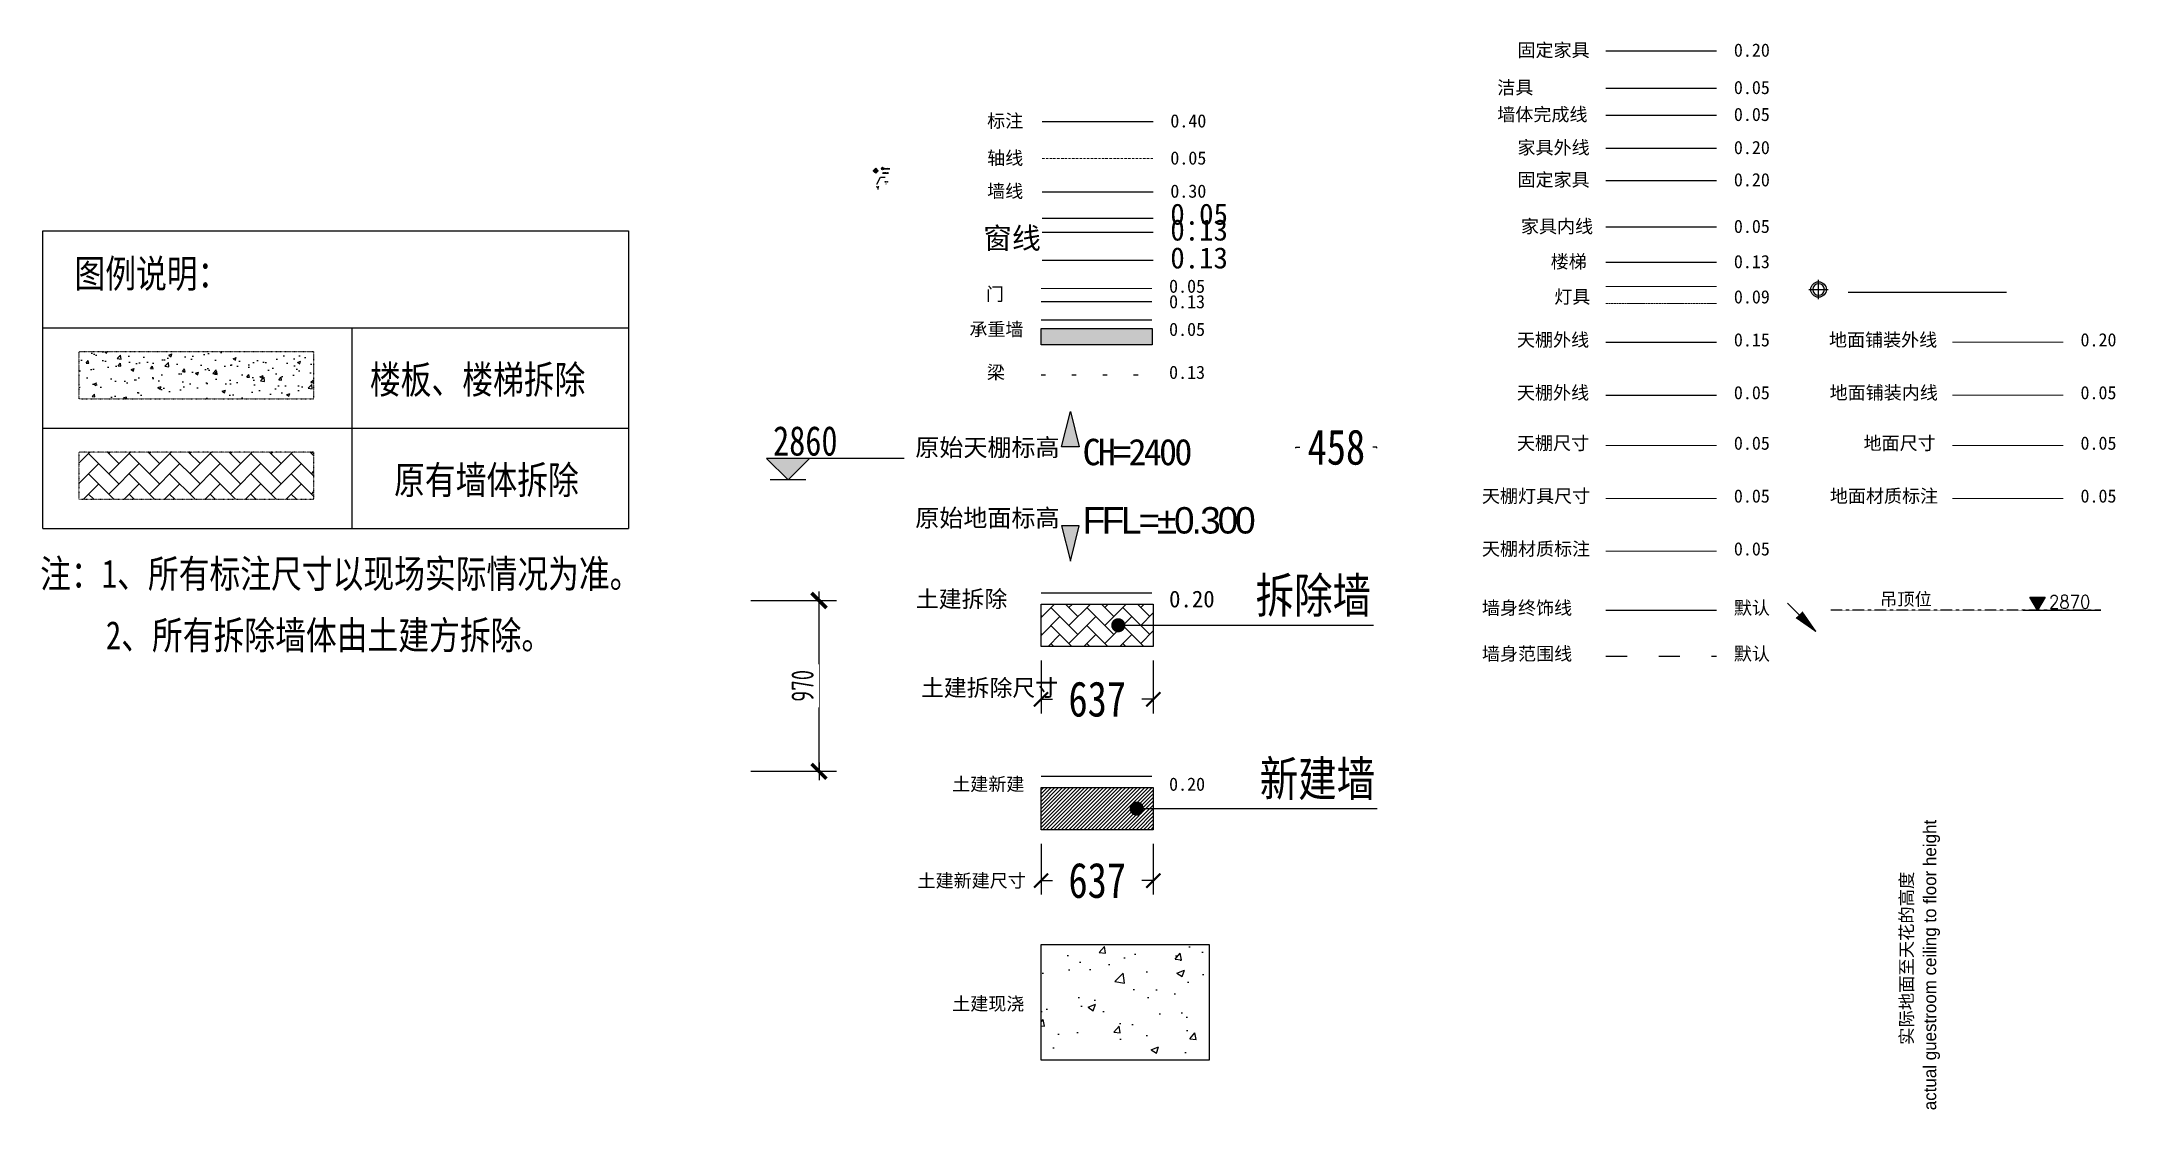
# Model space of a CAD drawing. Header units: inches. Extents: x -50945 to 250244, y -404780 to 18493.
# Drawn here: x 23 to 11786, y -61968 to -55905 of the extents above; entities that cross this region are included whole.
import ezdxf
from ezdxf.enums import TextEntityAlignment as Align

# ---------------------------------------------------------------- set-up
doc = ezdxf.new("R2010")
doc.units = ezdxf.units.IN
doc.header["$MEASUREMENT"] = 0
for name, pattern in [('ACAD_ISO02W100', [15, 12, -3]), ('ACAD_ISO03W100', [30, 12, -18]), ('ACAD_ISO07W100', [3.5, 0.5, -3]), ('ACAD_ISO12W100', [21, 12, -3, 0, -3, 0, -3]), ('M-CENTER', [1.8, 1.2, -0.2, 0.2, -0.2])]:
    doc.linetypes.add(name, pattern=pattern)
for name, color, linetype in [('041拆除墙', 6, 'ACAD_ISO03W100'), ('311外尺寸标注', 92, 'Continuous'), ('IBS-003-建筑窗框', 3, 'Continuous'), ('IBS-050-建筑文字标注', 50, 'Continuous'), ('IBS-050-建筑标注', 50, 'Continuous'), ('IBS-182-原建筑墙体拆除', 200, 'Continuous'), ('IBS-182-原建筑非承重墙', 150, 'Continuous'), ('IBS-195-新建轻质砖墙', 195, 'Continuous'), ('IBS-200-原建筑承重墙柱', 200, 'Continuous'), ('IBS-22-原建筑梁体', 22, 'Continuous'), ('IBS-250-轻质砖隔墙填充', 250, 'Continuous'), ('IBS-252-建筑承重墙填充', 252, 'Continuous'), ('IBS-3-建筑楼梯', 3, 'Continuous'), ('IBS-63-原建筑窗', 63, 'Continuous'), ('IDS-002-门', 60, 'Continuous'), ('IDS-040-固定高家具', 40, 'Continuous'), ('IDS-32-完成墙面', 32, 'Continuous'), ('IDS-FIXT', 31, 'Continuous'), ('IFF-31-卫浴洁具', 31, 'Continuous'), ('IFF-51-活动家具', 51, 'Continuous'), ('IFF-Refe', 50, 'Continuous'), ('IRC-2-天花灯具', 2, 'Continuous'), ('IRC-30-天花轮廓线', 30, 'Continuous'), ('外标注', 50, 'Continuous'), ('房间编号', 50, 'Continuous'), ('材质文字标注', 50, 'Continuous'), ('索引', 168, 'Continuous')]:
    doc.layers.add(name, color=color, linetype=linetype)
for name, color, linetype, lineweight in [('土建拆除', 160, 'Continuous', 20), ('土建拆除尺寸', 160, 'Continuous', 0), ('土建新建', 12, 'Continuous', 20), ('土建新建尺寸', 14, 'Continuous', 0), ('地面尺寸', 44, 'Continuous', 5), ('地面材质标志', 2, 'Continuous', 5), ('地面铺装内线', 251, 'Continuous', 5), ('地面铺装外线', 136, 'Continuous', 20), ('天棚尺寸', 44, 'Continuous', 5), ('天棚材质标注', 2, 'Continuous', 5), ('天棚灯具尺寸', 44, 'Continuous', 5), ('家具内线', 251, 'Continuous', 5), ('灯具', 24, 'Continuous', 13), ('轴线', 1, 'ACAD_ISO12W100', 5), ('门', 65, 'Continuous', 13)]:
    doc.layers.add(name, color=color, linetype=linetype, lineweight=lineweight)
doc.styles.add('-宋体', font='SimSun.ttf', dxfattribs={"width": 0.8})
doc.styles.add('ARI', font='SimSun.ttf', dxfattribs={"width": 0.8, "height": 200})
doc.styles.add('HBA-DIMT', font='ARCHS.SHX', dxfattribs={"width": 0.8})
doc.styles.add('HZ', font='sim.shx', dxfattribs={"width": 0.8, "bigfont": 'hztxt.shx'})
doc.styles.add('LUCIDIA', font='LSANSI.TTF')
doc.styles.add('MGC-ST', font='SimSun.ttf', dxfattribs={"width": 0.8})
doc.styles.add('ROMANS', font='romans')
doc.styles.add('ST', font='NSimSun.ttf')
doc.styles.get("Standard").update_dxf_attribs({"font": 'arial.ttf'})
doc.styles.add('宋体', font='SimSun.ttf', dxfattribs={"width": 0.8})
doc.styles.add('黑体', font='simhei.ttf')
doc.linetypes.add('LED灯', pattern='A,12.7,-5.08,["LED",Standard,S=2.54,R=0,X=-2.54,Y=-1.27],-6.35', length=24.13)
doc.dimstyles.new('HBA_40', dxfattribs={"dimscale": 50, "dimtxt": 2.5, "dimasz": 0.1, "dimexe": 2, "dimexo": 2.5, "dimgap": 0.6, "dimtad": 1, "dimdec": 0, "dimrnd": 5, "dimzin": 0, "dimtxsty": 'HBA-DIMT', "dimblk": 'HBA_DIMENSION_TICK', "dimblk1": 'HBA_DIMENSION_TICK', "dimblk2": 'HBA_DIMENSION_TICK', "dimcen": 0.125, "dimclrd": 44, "dimclre": 44, "dimclrt": 2, "dimadec": 0, "dimazin": 0, "dimtfac": 1, "dimtdec": 0, "dimtix": 1, "dimtmove": 1, "dimatfit": 3, "dimldrblk": 'HBA_Leader_Dot', "dimfxl": 0, "dimtvp": 1, "dimtfill": 1, "dimtolj": 1, "dimtzin": 0, "dimarcsym": 0})
doc.dimstyles.new('土建拆除标注1-80', dxfattribs={"dimscale": 80, "dimtxt": 200, "dimasz": 1, "dimexe": 1, "dimexo": 1, "dimgap": 0.6, "dimtad": 0, "dimdec": 0, "dimtxsty": 'ARI', "dimblk": 'ARCHTICK', "dimcen": 2.5, "dimclrd": 156, "dimclre": 156, "dimclrt": 150, "dimadec": 0, "dimazin": 0, "dimtfac": 1, "dimtdec": 0, "dimtmove": 0, "dimatfit": 3, "dimldrblk": 'DOT', "dimfxl": 200, "dimfxlon": 1, "dimarcsym": 0})
doc.dimstyles.new('土建新建标注1-80', dxfattribs={"dimscale": 80, "dimtxt": 200, "dimasz": 1, "dimexe": 1, "dimexo": 1, "dimgap": 0.6, "dimtad": 0, "dimdec": 0, "dimtxsty": 'ARI', "dimblk": 'ARCHTICK', "dimcen": 2.5, "dimclrd": 256, "dimclre": 256, "dimclrt": 12, "dimadec": 0, "dimazin": 0, "dimtfac": 1, "dimtdec": 0, "dimtmove": 0, "dimatfit": 3, "dimldrblk": 'DOT', "dimfxl": 200, "dimfxlon": 1, "dimarcsym": 0})
doc.dimstyles.new('材质标注1-1', dxfattribs={"dimtxt": 2.5, "dimasz": 2, "dimexe": 1, "dimexo": 1, "dimgap": 0.6, "dimtad": 0, "dimdec": 0, "dimtxsty": 'ARI', "dimblk": 'ARCHTICK', "dimcen": 2.5, "dimclrd": 2, "dimclre": 2, "dimclrt": 2, "dimadec": 0, "dimazin": 0, "dimtfac": 1, "dimtdec": 0, "dimtmove": 0, "dimatfit": 3, "dimldrblk": 'OPEN90', "dimfxl": 200, "dimfxlon": 1, "dimarcsym": 0})

msp = doc.modelspace()

# ---------------------------------------------------------------- texts
at = {"style": '-宋体', "width": 0.8}
for s, p in [('1L-01', (4809.3, -56719.6)), ('B1-01', (4809.3, -56714.38))]:
    msp.add_text(s, height=3, dxfattribs=at).set_placement(p)
at = {"style": 'ST'}
msp.add_text('吊顶位', height=72, dxfattribs=at).set_placement((10449.49, -59106.77, -1.84))
for s, style, p in [('actual guestroom ceiling to floor height', 'LUCIDIA', (10768.86, -61971.76, -1.96)), ('实际地面至天花的高度', '宋体', (10636.41, -61599.9, -1.96))]:
    msp.add_text(s, height=72, rotation=90, dxfattribs=dict(style=style)).set_placement(p)
at = {"color": 1}
msp.add_attdef('90%%D', (4763.61, -56731.44), '', height=4, dxfattribs=at)
at = {"layer": '311外尺寸标注', "style": '-宋体', "width": 0.8}
for s, p in [('楼板、楼梯拆除', (1885.83, -57904.94)), ('原有墙体拆除', (2023.3, -58474.53)), ('注：1、所有标注尺寸以现场实际情况为准。', (16.16, -59006.48)), ('2、所有拆除墙体由土建方拆除。', (388.49, -59355.59))]:
    msp.add_text(s, height=160, dxfattribs=at).set_placement(p)
at = {"layer": 'IBS-003-建筑窗框', "color": 136, "ltscale": 10, "style": '宋体'}
msp.add_text('0.13', height=120, dxfattribs=at).set_placement((6425.47, -57035.46))
at = {"layer": 'IBS-003-建筑窗框', "color": 251, "ltscale": 10, "style": '宋体'}
msp.add_text('0.13', height=120, dxfattribs=at).set_placement((6425.47, -57193.8))
at = {"layer": 'IBS-050-建筑文字标注', "style": '-宋体', "width": 0.8}
msp.add_text('2860 ', height=168, dxfattribs=at).set_placement((4172.49, -58256.11))
at = {"layer": 'IBS-050-建筑文字标注', "color": 160, "linetype": 'ByBlock', "style": '宋体'}
for s, p in [('原始天棚标高', (4978.88, -58259.69)), ('原始地面标高', (4978.88, -58659.69))]:
    msp.add_text(s, height=100, dxfattribs=at).set_placement(p)
at = {"layer": 'IBS-050-建筑文字标注', "color": 160, "linetype": 'ByBlock', "char_height": 150, "width": 235.4343}
for s, insert, attachment_point in [('{\\fSimSun|b0|i0|c0|p2;\\T0.8;CH=2400}', (5928, -58160.7), 1), ('{\\T0.8;FFL=±0.300}', (5928, -58700.53), 7)]:
    msp.add_mtext(s, dxfattribs=dict(at, insert=insert, attachment_point=attachment_point))
at = {"layer": 'IBS-050-建筑标注', "style": '-宋体', "width": 0.8}
msp.add_text('图例说明：', height=160, dxfattribs=at).set_placement((210.7, -57303.24))
at = {"layer": 'IBS-182-原建筑墙体拆除', "style": '宋体'}
for s, p in [('土建拆除', (4982.38, -59117.4)), ('0.20', (6418.38, -59117.4))]:
    msp.add_text(s, height=95, dxfattribs=at).set_placement(p)
at = {"layer": 'IBS-182-原建筑墙体拆除', "insert": (6909.41, -59170.93), "char_height": 200, "attachment_point": 7, "style": 'ARI'}
msp.add_mtext('拆除墙', dxfattribs=at)
at = {"layer": 'IBS-182-原建筑非承重墙', "style": '宋体'}
for s, p in [('墙线', (5386.57, -56792.34)), ('0.30', (6425.47, -56792.34))]:
    msp.add_text(s, height=75, dxfattribs=at).set_placement(p)
at = {"layer": 'IBS-195-新建轻质砖墙', "style": '宋体'}
for s, p in [('土建新建', (5188.43, -60158.3)), ('0.20', (6418.38, -60158.3))]:
    msp.add_text(s, height=75, dxfattribs=at).set_placement(p)
at = {"layer": 'IBS-195-新建轻质砖墙', "insert": (6932.45, -60211.83), "char_height": 200, "attachment_point": 7, "style": 'ARI'}
msp.add_mtext('新建墙', dxfattribs=at)
at = {"layer": 'IBS-200-原建筑承重墙柱', "ltscale": 0.02, "style": '宋体'}
for s, p in [('承重墙', (5285.72, -57576.81)), ('0.05', (6418.38, -57576.81))]:
    msp.add_text(s, height=75, dxfattribs=at).set_placement(p)
at = {"layer": 'IBS-22-原建筑梁体', "linetype": 'ACAD_ISO07W100', "ltscale": 50, "style": '宋体'}
for s, p in [('梁', (5384.77, -57820.71)), ('0.13', (6418.38, -57820.71))]:
    msp.add_text(s, height=75, dxfattribs=at).set_placement(p)
at = {"layer": 'IBS-3-建筑楼梯', "style": '宋体'}
for s, p in [('楼梯', (8582.47, -57192.34)), ('0.13', (9621.38, -57192.34))]:
    msp.add_text(s, height=75, dxfattribs=at).set_placement(p)
at = {"layer": 'IBS-63-原建筑窗', "style": '宋体'}
for s, p in [('0.05', (6425.47, -56945.47)), ('窗线', (5363.76, -57081.75))]:
    msp.add_text(s, height=120, dxfattribs=at).set_placement(p)
at = {"layer": 'IDS-002-门', "style": '宋体'}
for s, p in [('门', (5379.47, -57376.81)), ('0.13', (6418.38, -57419.93))]:
    msp.add_text(s, height=75, dxfattribs=at).set_placement(p)
at = {"layer": 'IDS-040-固定高家具', "style": '宋体'}
for s, p in [('固定家具', (8394.18, -55992.07)), ('0.20', (9621.38, -55992.07)), ('固定家具', (8394.18, -56727.79)), ('0.20', (9621.38, -56727.79))]:
    msp.add_text(s, height=75, dxfattribs=at).set_placement(p)
at = {"layer": 'IDS-32-完成墙面', "style": '宋体'}
for s, p in [('墙体完成线', (8279.69, -56356.95)), ('0.05', (9621.38, -56356.95))]:
    msp.add_text(s, height=75, dxfattribs=at).set_placement(p)
at = {"layer": 'IDS-FIXT', "style": '宋体'}
for s, p in [('墙身终饰线', (8192.64, -59157.88)), ('默认', (9621.38, -59157.88))]:
    msp.add_text(s, height=75, dxfattribs=at).set_placement(p)
at = {"layer": 'IDS-FIXT', "color": 251, "linetype": 'ACAD_ISO03W100', "ltscale": 10, "style": '宋体'}
for s, p in [('墙身范围线', (8192.64, -59418.05)), ('默认', (9621.38, -59418.05))]:
    msp.add_text(s, height=75, dxfattribs=at).set_placement(p)
at = {"layer": 'IFF-31-卫浴洁具', "ltscale": 0.02, "style": '宋体'}
for s, p in [('洁具', (8279.69, -56204.18)), ('0.05', (9621.38, -56204.18))]:
    msp.add_text(s, height=75, dxfattribs=at).set_placement(p)
at = {"layer": 'IFF-51-活动家具', "style": '宋体'}
for s, p in [('家具外线', (8394.18, -56544.91)), ('0.20', (9621.38, -56544.91))]:
    msp.add_text(s, height=75, dxfattribs=at).set_placement(p)
at = {"layer": 'IFF-Refe', "color": 136, "style": '宋体'}
msp.add_text('土建现浇', height=75, dxfattribs=at).set_placement((5188.43, -61404.29))
at = {"layer": 'IRC-30-天花轮廓线', "style": '宋体'}
for s, p in [('天棚外线', (8391.26, -57636.24)), ('0.15', (9621.38, -57636.24))]:
    msp.add_text(s, height=75, dxfattribs=at).set_placement(p)
at = {"layer": 'IRC-30-天花轮廓线', "color": 136, "style": '宋体'}
for s, p in [('天棚外线', (8391.26, -57936.24)), ('0.05', (9621.38, -57936.24))]:
    msp.add_text(s, height=75, dxfattribs=at).set_placement(p)
at = {"layer": '土建拆除', "style": '宋体'}
msp.add_text('土建拆除尺寸', height=95, dxfattribs=at).set_placement((5011.33, -59621.3))
at = {"layer": '土建新建', "style": '宋体'}
msp.add_text('土建新建尺寸', height=75, dxfattribs=at).set_placement((4991.83, -60706.03))
at = {"layer": '地面尺寸', "style": '宋体'}
for s, p in [('地面尺寸', (10357.04, -58222.76)), ('0.05', (11587.15, -58222.76))]:
    msp.add_text(s, height=75, dxfattribs=at).set_placement(p)
at = {"layer": '地面材质标志', "style": '宋体'}
for s, p in [('地面材质标注', (10165.84, -58522.76)), ('0.05', (11587.15, -58522.76))]:
    msp.add_text(s, height=75, dxfattribs=at).set_placement(p)
at = {"layer": '地面铺装内线', "style": '宋体'}
for s, p in [('地面铺装内线', (10164.39, -57936.24)), ('0.05', (11587.15, -57936.24))]:
    msp.add_text(s, height=75, dxfattribs=at).set_placement(p)
at = {"layer": '地面铺装外线', "style": '宋体'}
for s, p in [('地面铺装外线', (10160.75, -57636.24)), ('0.20', (11587.15, -57636.24))]:
    msp.add_text(s, height=75, dxfattribs=at).set_placement(p)
at = {"layer": '外标注', "style": '宋体'}
for s, p in [('标注', (5386.57, -56393.78)), ('0.40', (6425.47, -56393.78))]:
    msp.add_text(s, height=75, dxfattribs=at).set_placement(p)
at = {"layer": '天棚尺寸', "style": '宋体'}
for s, p in [('天棚尺寸', (8391.26, -58222.76)), ('0.05', (9621.38, -58222.76))]:
    msp.add_text(s, height=75, dxfattribs=at).set_placement(p)
at = {"layer": '天棚材质标注', "style": '宋体'}
for s, p in [('天棚材质标注', (8192.64, -58822.76)), ('0.05', (9621.38, -58822.76))]:
    msp.add_text(s, height=75, dxfattribs=at).set_placement(p)
at = {"layer": '天棚灯具尺寸', "style": '宋体'}
for s, p in [('天棚灯具尺寸', (8192.64, -58522.76)), ('0.05', (9621.38, -58522.76))]:
    msp.add_text(s, height=75, dxfattribs=at).set_placement(p)
at = {"layer": '家具内线', "style": '宋体'}
for s, p in [('家具内线', (8413.8, -56992.34)), ('0.05', (9621.38, -56992.34))]:
    msp.add_text(s, height=75, dxfattribs=at).set_placement(p)
at = {"layer": '房间编号', "char_height": 3, "width": 42.5545, "attachment_point": 1, "style": 'ARI'}
for s, insert in [('1', (4809.21, -56700.41)), ('10', (4817.8, -56700.5))]:
    msp.add_mtext(s, dxfattribs=dict(at, insert=insert))
at = {"layer": '灯具', "style": '宋体'}
for s, p in [('灯具', (8602.92, -57392.34)), ('0.09', (9621.38, -57392.34))]:
    msp.add_text(s, height=75, dxfattribs=at).set_placement(p)
at = {"layer": '索引', "color": 2, "style": '宋体', "width": 0.8}
for tag, p, s in [('1F-04', (4745.62, -56641.95), '1F-DT1.1'), ('1F-03', (4750.75, -56649.17), ''), ('1F-01', (4751.5, -56634.88), '1F-DT1.1'), ('1F-02', (4758.57, -56641.95), '1F-DT1.1'), ('1F-01', (4790.76, -56630.67), '1F-DT1.1')]:
    msp.add_attdef(tag, p, s, height=2, dxfattribs=at)
at = {"layer": '索引', "color": 2, "style": 'MGC-ST'}
for tag, p, s in [('D', (4747.22, -56638.64), 'A'), ('A', (4753.62, -56631.57), 'A'), ('C', (4753.77, -56645.68), ''), ('B', (4760.69, -56638.64), 'A'), ('A', (4792.46, -56626.81), 'A')]:
    msp.add_attdef(tag, p, s, height=2.57, dxfattribs=at)
at = {"layer": '索引', "color": 2, "style": '黑体'}
for tag, height, p in [('首层平面布置图', 3.5, (4810.18, -56649.13)), ('客厅立面图A', 3.5, (4815.45, -56624.17)), ('SCALE:1:100', 2, (4812.28, -56629.88)), ('SCALE:1:100', 2, (4818.6, -56654.91))]:
    msp.add_attdef(tag, text='--', height=height, dxfattribs=at).set_placement(p, align=Align.MIDDLE)
at = {"layer": '轴线', "style": '宋体'}
for s, p in [('轴线', (5386.57, -56604.38)), ('0.05', (6425.47, -56604.38))]:
    msp.add_text(s, height=75, dxfattribs=at).set_placement(p)
at = {"layer": '门', "style": '宋体'}
msp.add_text('0.05', height=75, dxfattribs=at).set_placement((6418.38, -57331.82))

# ---------------------------------------------------------------- blocks, each defined once
blk = doc.blocks.new('_ArchTick')
at = {"color": 0, "linetype": 'ByBlock', "const_width": 0.15}
blk.add_lwpolyline([(-0.5, -0.5), (0.5, 0.5)], dxfattribs=at)
blk = doc.blocks.new('_Open90')
at = {"color": 0, "linetype": 'ByBlock', "lineweight": -2}
for p, q in [((0, 0), (-1, 0)), ((-0.5, 0.5), (0, 0)), ((0, 0), (-0.5, -0.5))]:
    blk.add_line(p, q, dxfattribs=at)
blk = doc.blocks.new('*D38')
at = {"layer": 'Defpoints', "color": 0, "transparency": 16777216}
for p in [(5692, -59339), (6329, -59339), (6329, -59639)]:
    blk.add_point(p, dxfattribs=at)
at = {"layer": '土建拆除尺寸', "color": 156, "lineweight": -2, "transparency": 16777216}
for p, q in [((5692, -59419), (5692, -59719)), ((6329, -59419), (6329, -59719)), ((5692, -59639), (5757, -59639)), ((6329, -59639), (6264, -59639))]:
    blk.add_line(p, q, dxfattribs=at)
at = {"layer": '土建拆除尺寸', "color": 156, "lineweight": -2, "transparency": 16777216, "xscale": 80, "yscale": 80, "zscale": 80, "rotation": 180}
blk.add_blockref('_ArchTick', (5692, -59639), dxfattribs=at)
at = {"layer": '土建拆除尺寸', "color": 156, "lineweight": -2, "transparency": 16777216, "xscale": 80, "yscale": 80, "zscale": 80}
blk.add_blockref('_ArchTick', (6329, -59639), dxfattribs=at)
at = {"layer": '土建拆除尺寸', "color": 150, "transparency": 16777216, "insert": (6011, -59639), "char_height": 200, "attachment_point": 5, "style": 'ARI'}
blk.add_mtext('637', dxfattribs=at)
blk = doc.blocks.new('_Dot')
at = {"color": 0, "linetype": 'ByBlock', "lineweight": -2}
blk.add_line((-0.5, 0), (-1, 0), dxfattribs=at)
at = {"color": 0, "linetype": 'ByBlock', "const_width": 0.5}
blk.add_lwpolyline([(-0.25, 0, 1), (0.25, 0, 1)], format="xyb", close=True, dxfattribs=at)
blk = doc.blocks.new('*D39')
at = {"layer": 'Defpoints', "color": 0, "transparency": 16777216}
for p in [(5692, -60380), (6329, -60380), (6329, -60668)]:
    blk.add_point(p, dxfattribs=at)
at = {"layer": '土建新建尺寸', "lineweight": -2, "transparency": 16777216}
for p, q in [((5692, -60460), (5692, -60748)), ((6329, -60460), (6329, -60748)), ((5692, -60668), (5757, -60668)), ((6329, -60668), (6264, -60668))]:
    blk.add_line(p, q, dxfattribs=at)
at = {"layer": '土建新建尺寸', "lineweight": -2, "transparency": 16777216, "xscale": 80, "yscale": 80, "zscale": 80, "rotation": 180}
blk.add_blockref('_ArchTick', (5692, -60668), dxfattribs=at)
at = {"layer": '土建新建尺寸', "lineweight": -2, "transparency": 16777216, "xscale": 80, "yscale": 80, "zscale": 80}
blk.add_blockref('_ArchTick', (6329, -60668), dxfattribs=at)
at = {"layer": '土建新建尺寸', "color": 12, "transparency": 16777216, "insert": (6011, -60668), "char_height": 200, "attachment_point": 5, "style": 'ARI'}
blk.add_mtext('637', dxfattribs=at)
blk = doc.blocks.new('Elevation')
blk.add_hatch(color=256).paths.add_polyline_path([(4.17, 2.47), (2.7, 0), (1.23, 2.47)])
blk.add_line((0, 0), (14.67, 0))
blk.add_lwpolyline([(4.17, 2.47), (2.7, 0), (1.23, 2.47)], close=True)
at = {"style": 'HZ', "width": 0.444477}
blk.add_attdef('ELEV', text='', height=2.5, dxfattribs=at).set_placement((4.89, 0.32), (14.26, 0.32), align=Align.FIT)
blk = doc.blocks.new('*D36')
at = {"layer": 'Defpoints', "color": 0, "transparency": 16777216}
for p in [(7596, -58209), (7137, -58301), (7596, -58301)]:
    blk.add_point(p, dxfattribs=at)
at = {"layer": '土建拆除尺寸', "lineweight": -2, "transparency": 16777216}
for p, q in [((7137, -58214), (7137, -58208)), ((7137, -58209), (7160, -58209)), ((7596, -58209), (7573, -58209)), ((7596, -58214), (7596, -58208))]:
    blk.add_line(p, q, dxfattribs=at)
at = {"layer": '土建拆除尺寸', "lineweight": -2, "transparency": 16777216, "rotation": 180}
blk.add_blockref('_ArchTick', (7137, -58209), dxfattribs=at)
at = {"layer": '土建拆除尺寸', "lineweight": -2, "transparency": 16777216}
blk.add_blockref('_ArchTick', (7596, -58209), dxfattribs=at)
at = {"layer": '土建拆除尺寸', "transparency": 16777216, "insert": (7367, -58209), "char_height": 200, "attachment_point": 5, "style": 'ARI'}
blk.add_mtext('458', dxfattribs=at)
blk = doc.blocks.new('HBA_DIMENSION_TICK')
at = {"color": 0, "linetype": 'ByBlock'}
for p, q in [((-10, 0), (0, 0)), ((0, 0), (10, 0))]:
    blk.add_line(p, q, dxfattribs=at)
at = {"color": 50, "linetype": 'ByBlock'}
blk.add_solid([(-10, -7), (-7, -10), (7, 10), (10, 7)], dxfattribs=at)
blk = doc.blocks.new('*D37')
at = {"layer": 'Defpoints', "color": 0, "transparency": 16777216}
for p in [(3921, -59078), (4433, -59078), (3921, -60048)]:
    blk.add_point(p, dxfattribs=at)
at = {"layer": 'IBS-050-建筑标注', "color": 44, "lineweight": -2, "transparency": 16777216}
for p, q in [((4046, -59078), (4533, -59078)), ((4433, -60043), (4433, -59083)), ((4046, -60048), (4533, -60048))]:
    blk.add_line(p, q, dxfattribs=at)
at = {"layer": 'IBS-050-建筑标注', "color": 44, "lineweight": -2, "transparency": 16777216, "xscale": 5, "yscale": 5, "zscale": 5}
for p, rotation in [((4433, -59078), 90), ((4433, -60048), 270)]:
    blk.add_blockref('HBA_DIMENSION_TICK', p, dxfattribs=dict(at, rotation=rotation))
at = {"layer": 'IBS-050-建筑标注', "color": 2, "transparency": 16777216, "insert": (4340, -59563), "char_height": 125, "attachment_point": 5, "rotation": 90, "style": 'HBA-DIMT', "bg_fill": 3, "box_fill_scale": 1.25, "bg_fill_color": 256, "bg_fill_true_color": 13158600, "bg_fill_transparency": 0}
blk.add_mtext('\\A1;970', dxfattribs=at)
blk = doc.blocks.new('HBA_Leader_Dot')
at = {"color": 0, "linetype": 'ByBlock'}
blk.add_line((-5, 0), (-10, 0), dxfattribs=at)
at = {"color": 0, "linetype": 'ByBlock', "const_width": 5}
blk.add_lwpolyline([(-2.5, 0, 1), (2.5, 0, 1)], format="xyb", close=True, dxfattribs=at)
blk = doc.blocks.new('A$C2C253EB8')
at = {"layer": 'IRC-2-天花灯具', "color": 250}
for p, q in [((0, 55), (110, 55)), ((55, 0), (55, 110))]:
    blk.add_line(p, q, dxfattribs=at)
at = {"layer": 'IRC-2-天花灯具', "color": 2}
blk.add_ellipse((55, 55), major_axis=(44, 0), ratio=1, start_param=1.571461413961594, end_param=7.85464672114118, dxfattribs=at)
at = {"layer": 'IRC-2-天花灯具', "color": 251}
blk.add_ellipse((55, 55), major_axis=(33, 0), ratio=1, start_param=1.570667, end_param=7.853852, dxfattribs=at)
blk = doc.blocks.new('WRAWRAWRE')
at = {"layer": 'IDS-FIXT', "ltscale": 0.1}
blk.add_hatch(color=256, dxfattribs=at).paths.add_polyline_path([(1698088, 730945), (1698123, 730911), (1698200, 731022)])
for p, q in [((1698106, 730928), (1698040, 730862)), ((1698200, 731022), (1698088, 730945)), ((1698200, 731022), (1698123, 730911))]:
    blk.add_line(p, q, dxfattribs=at)
blk = doc.blocks.new('A$C762F35E1')
at = {"layer": 'IBS-050-建筑文字标注', "linetype": 'ByBlock'}
h = blk.add_hatch(color=160, dxfattribs=at)
h.dxf.hatch_style = 1
h.paths.add_polyline_path([(122, 0), (0, 122), (243, 122)])
at = {"layer": 'IBS-050-建筑文字标注', "color": 160, "linetype": 'ByBlock'}
for p, q in [((0, 122), (122, 0)), ((781, 122), (0, 122)), ((243, 122), (122, 0)), ((223, 0), (20, 0))]:
    blk.add_line(p, q, dxfattribs=at)

# ---------------------------------------------------------------- dimensions: what is measured, and where the dimension line sits
at = {"layer": 'IBS-050-建筑标注'}
dim = msp.add_linear_dim(base=(4432.59, -59077.62), p1=(3921.09, -60047.62), p2=(3921.09, -59077.62), angle=90, dimstyle='HBA_40', override={"dimlfac": -1}, dxfattribs=at)
dim.commit()
dim.dimension.update_dxf_attribs({"geometry": '*D37', "text_midpoint": (4340.09, -59562.62)})
at = {"layer": '土建拆除尺寸'}
for base, p1, p2, dimstyle, override, picture, middle in [((7595.94, -58208.61), (7137.45, -58300.87), (7595.94, -58300.87), '材质标注1-1', {"dimasz": 1, "dimclrd": 256, "dimclre": 256, "dimclrt": 256, "dimfxl": 5}, '*D36', (7366.7, -58208.61)), ((6328.99, -59638.76), (5692.36, -59338.93), (6328.99, -59338.93), '土建拆除标注1-80', {"dimasz": 1}, '*D38', (6010.67, -59638.76))]:
    dim = msp.add_linear_dim(base=base, p1=p1, p2=p2, dimstyle=dimstyle, override=override, dxfattribs=at)
    dim.commit()
    dim.dimension.update_dxf_attribs({"geometry": picture, "text_midpoint": middle})
at = {"layer": '土建新建尺寸'}
dim = msp.add_linear_dim(base=(6328.99, -60667.96), p1=(5692.36, -60379.83), p2=(6328.99, -60379.83), dimstyle='土建新建标注1-80', dxfattribs=at)
dim.commit()
dim.dimension.update_dxf_attribs({"geometry": '*D39', "text_midpoint": (6010.67, -60667.96)})

# ---------------------------------------------------------------- hatches: boundary and pattern name
for points in [[(4761.02, -56728.85), (4761.54, -56728.85), (4761.54, -56732.16), (4761.02, -56732.16)], [(4772.94, -56730.5), (4772.94, -56731.02), (4769.62, -56731.02), (4769.62, -56730.5)]]:
    msp.add_hatch(color=1).paths.add_polyline_path(points)
at = {"ltscale": 0.02}
h = msp.add_hatch(dxfattribs=at)
h.set_pattern_fill('AR-CONC', color=251)
h.set_pattern_definition([(50, (-32514.8, -94712.11), (182.18467, -15.9391), [19.05, -209.55]), (355, (-32514.8, -94712.11), (-35.2434, 191.05685), [15.24, -167.6406]), (100.45144, (-32499.62, -94713.44), (146.94125, 175.11775), [16.19, -178.09024]), (46.1842, (-32514.8, -94661.3), (271.079, -42.0423), [28.575, -314.325]), (96.63556, (-32492.22, -94664.8), (237.4041, 247.4261), [24.285, -267.1356]), (351.18415, (-32514.8, -94661.3), (237.4041, 247.4261), [22.86, -251.4597]), (21, (-32489.4, -94674.01), (151.6144, -102.2652), [19.05, -209.55]), (326, (-32489.4, -94674.01), (61.802, 184.188), [15.24, -167.64]), (71.45144, (-32476.77, -94682.53), (213.4164, 81.92277), [16.19, -178.08994]), (37.5, (-32514.806, -94712.11), (3.0886, 84.55504), [0, -165.608, 0, -170.18, 0, -168.275]), (7.5, (-32514.81, -94712.11), (66.81966, 100.18057), [0, -97.028, 0, -161.798, 0, -64.135]), (327.5, (-32571.45, -94712.11), (135.590595, -5.72874), [0, -63.5, 0, -198.12, 0, -262.89]), (317.5, (-32596.85, -94712.11), (148.12918, 25.4265), [0, -82.55, 0, -131.572, 0, -186.69])])
h.paths.add_polyline_path([(235.66, -57933.56), (1568.99, -57933.56), (1568.99, -57666.89), (235.66, -57666.89)])
h = msp.add_hatch(dxfattribs=at)
h.set_pattern_fill('AR-HBONE', color=136, scale=0.8)
h.set_pattern_definition([(45, (-58907.345, -39967.73), (1e-14, 114.94728), [243.84, -81.28]), (135, (-58849.87, -39910.26), (1e-14, 114.94728), [243.84, -81.28])])
h.paths.add_polyline_path([(235.66, -58503.15), (1568.99, -58503.15), (1568.99, -58236.48), (235.66, -58236.48)])
at = {"layer": 'IBS-050-建筑文字标注', "linetype": 'ByBlock'}
h = msp.add_hatch(color=160, dxfattribs=at)
h.dxf.hatch_style = 1
h.paths.add_polyline_path([(5808.76, -58206.15), (5858.76, -58006.15), (5908.76, -58206.15)])
h = msp.add_hatch(color=160, dxfattribs=at)
h.dxf.hatch_style = 1
h.paths.add_polyline_path([(5808.76, -58655.08), (5858.76, -58855.08), (5908.76, -58655.08)])
at = {"layer": 'IBS-182-原建筑墙体拆除', "ltscale": 0.02}
h = msp.add_hatch(dxfattribs=at)
h.set_pattern_fill('AR-HBONE', color=136, scale=18)
h.set_pattern_definition([(45, (4424.93, -68486.2), (8e-15, 101.8234), [216, -72]), (135, (4475.84, -68435.29), (8e-15, 101.8234), [216, -72])])
h.paths.add_polyline_path([(5692.36, -59338.93), (5692.36, -59098.93), (6328.99, -59098.93), (6328.99, -59338.93)])
h = msp.add_hatch(dxfattribs=at)
h.set_pattern_fill('AR-CONC', color=8, scale=60)
h.set_pattern_definition([(50, (4424.93, -68486.2), (430.356, -37.651), [45, -495]), (355, (4424.93, -68486.2), (-83.25, 451.315), [36, -396]), (100.4514, (4460.8, -68489.34), (347.105, 413.664), [38.244, -420.685]), (46.184, (4424.93, -68366.2), (640.345, -99.31), [67.5, -742.5]), (96.636, (4478.3, -68374.5), (560.797, 584.47), [57.366, -631.03]), (351.184, (4424.9, -68366.2), (560.8, 584.47), [54, -594]), (21, (4484.93, -68396.2), (358.144, -241.571), [45, -495]), (326, (4484.93, -68396.2), (145.99, 435.09), [36, -396]), (71.4514, (4514.77, -68416.33), (504.133, 193.519), [38.244, -420.685]), (37.5, (4424.93, -68486.2), (7.296, 199.7363), [0, -391.2, 0, -402, 0, -397.5]), (7.5, (4424.93, -68486.2), (157.842, 236.647), [0, -229.2, 0, -382.2, 0, -151.5]), (327.5, (4291.13, -68486.2), (320.2935, -13.533), [0, -150, 0, -468, 0, -621]), (317.5, (4231.13, -68486.2), (349.912, 60.063), [0, -195, 0, -310.8, 0, -441])])
h.paths.add_polyline_path([(5692.36, -61686.62), (5692.36, -61030.03), (6645.27, -61030.03), (6645.27, -61686.62)])
at = {"layer": 'IBS-250-轻质砖隔墙填充'}
h = msp.add_hatch(dxfattribs=at)
h.set_pattern_fill('ANSI31', color=8, scale=120)
h.set_pattern_definition([(45, (4424.927, -68486.2), (-10.606602, 10.606602), [])])
h.paths.add_polyline_path([(5692.36, -60379.83), (5692.36, -60139.83), (6328.99, -60139.83), (6328.99, -60379.83)])
at = {"layer": 'IBS-252-建筑承重墙填充', "ltscale": 0.02}
h = msp.add_hatch(color=256, dxfattribs=at)
h.dxf.hatch_style = 1
h.paths.add_polyline_path([(5692.31, -57533.91), (6322.65, -57533.91), (6322.65, -57627.39), (5692.31, -57627.39)])
at = {"layer": '索引'}
h = msp.add_hatch(color=8, dxfattribs=at)
h.paths.add_polyline_path([(4747.62, -56632.32), (4747.62, -56634.39, 0.19891237), (4744.09, -56635.85)])
h.paths.add_polyline_path([(4744.09, -56642.92), (4740.55, -56639.39), (4744.09, -56635.85, 0.41421356)])
h.paths.add_polyline_path([(4747.62, -56644.39), (4747.62, -56646.46), (4744.09, -56642.92, 0.19891237)])
h = msp.add_hatch(color=8, dxfattribs=at)
h.paths.add_polyline_path([(4747.62, -56632.32), (4749.69, -56632.32, -0.19891237), (4751.16, -56628.78)])
h.paths.add_polyline_path([(4758.23, -56628.78), (4754.69, -56625.25), (4751.16, -56628.78, -0.41421356)])
h.paths.add_polyline_path([(4759.69, -56632.32), (4761.77, -56632.32), (4758.23, -56628.78, -0.19891237)])
h = msp.add_hatch(color=8, dxfattribs=at)
h.paths.add_polyline_path([(4747.62, -56646.46), (4749.69, -56646.46, 0.19891237), (4751.16, -56650)])
h.paths.add_polyline_path([(4758.23, -56650), (4754.69, -56653.53), (4751.16, -56650, 0.41421356)])
h.paths.add_polyline_path([(4759.69, -56646.46), (4761.77, -56646.46), (4758.23, -56650, 0.19891237)])
h = msp.add_hatch(color=8, dxfattribs=at)
h.paths.add_polyline_path([(4761.77, -56632.32), (4761.77, -56634.39, -0.19891237), (4765.3, -56635.85)])
h.paths.add_polyline_path([(4765.3, -56642.92), (4768.84, -56639.39), (4765.3, -56635.85, -0.41421356)])
h.paths.add_polyline_path([(4761.77, -56644.39), (4761.77, -56646.46), (4765.3, -56642.92, -0.19891237)])
h = msp.add_hatch(color=8, dxfattribs=at)
h.paths.add_polyline_path([(4785.46, -56627.68), (4787.88, -56627.68, -0.19891237), (4789.59, -56623.55)])
h.paths.add_polyline_path([(4797.84, -56623.55), (4793.71, -56619.43), (4789.59, -56623.55, -0.41421356)])
h.paths.add_polyline_path([(4799.55, -56627.68), (4801.96, -56627.68), (4797.84, -56623.55, -0.19891237)])

# ---------------------------------------------------------------- linework, layer by layer
at = {"color": 1}
for p, q in [((4759.98, -56729.03), (4766.37, -56735.42)), ((4766.37, -56735.42), (4772.77, -56729.03))]:
    msp.add_line(p, q, dxfattribs=at)
at = {"color": 1, "ltscale": 0.1}
msp.add_line((4766.37, -56735.42), (4766.37, -56745.32), dxfattribs=at)
at = {"linetype": 'M-CENTER', "ltscale": 0.277778}
msp.add_line((11702.4, -59133.03, -1.92), (10171.72, -59133.03, -1.92), dxfattribs=at)
at = {"color": 1}
for points in [[(4761.02, -56728.85), (4761.54, -56728.85), (4761.54, -56732.16), (4761.02, -56732.16)], [(4772.94, -56730.5), (4772.94, -56731.02), (4769.62, -56731.02), (4769.62, -56730.5)]]:
    msp.add_lwpolyline(points, close=True, dxfattribs=at)
at = {"layer": '041拆除墙', "color": 5, "ltscale": 0.05}
for points in [[(235.66, -57933.56), (1568.99, -57933.56), (1568.99, -57666.89), (235.66, -57666.89)], [(235.66, -58503.15), (1568.99, -58503.15), (1568.99, -58236.48), (235.66, -58236.48)]]:
    msp.add_lwpolyline(points, close=True, dxfattribs=at)
at = {"layer": '311外尺寸标注'}
for p, q in [((31.96, -57531.31), (3352.42, -57531.31)), ((1784.66, -58670.49), (1784.66, -57531.31)), ((31.96, -58100.9), (3352.42, -58100.9)), ((31.96, -58670.49), (3352.42, -58670.49))]:
    msp.add_line(p, q, dxfattribs=at)
msp.add_lwpolyline([(31.96, -58670.49), (31.96, -56980), (3352.42, -56980), (3352.42, -58670.49)], dxfattribs=at)
at = {"layer": 'IBS-003-建筑窗框', "color": 136, "ltscale": 10}
msp.add_line((5699.46, -56988.27), (6327.2, -56988.27), dxfattribs=at)
at = {"layer": 'IBS-003-建筑窗框', "color": 251, "ltscale": 10}
msp.add_line((5699.46, -57146.61), (6327.2, -57146.61), dxfattribs=at)
at = {"layer": 'IBS-050-建筑文字标注', "color": 160, "linetype": 'ByBlock'}
for points in [[(5808.76, -58206.15), (5858.76, -58006.15), (5908.76, -58206.15)], [(5808.76, -58655.08), (5858.76, -58855.08), (5908.76, -58655.08)]]:
    msp.add_lwpolyline(points, close=True, dxfattribs=at)
at = {"layer": 'IBS-050-建筑标注'}
msp.add_line((5699.46, -56359.72), (6327.2, -56359.72), dxfattribs=at)
at = {"layer": 'IBS-182-原建筑墙体拆除'}
msp.add_line((5692.36, -59035.13), (6320.1, -59035.13), dxfattribs=at)
msp.add_lwpolyline([(5692.36, -59338.93), (5692.36, -59098.93), (6328.99, -59098.93), (6328.99, -59338.93), (5692.36, -59338.93)], dxfattribs=at)
at = {"layer": 'IBS-182-原建筑非承重墙'}
msp.add_line((5699.46, -56758.27), (6327.2, -56758.27), dxfattribs=at)
at = {"layer": 'IBS-195-新建轻质砖墙'}
msp.add_line((5692.36, -60076.03), (6320.1, -60076.03), dxfattribs=at)
msp.add_lwpolyline([(5692.36, -60379.83), (5692.36, -60139.83), (6328.99, -60139.83), (6328.99, -60379.83), (5692.36, -60379.83)], dxfattribs=at)
at = {"layer": 'IBS-200-原建筑承重墙柱', "ltscale": 0.02}
msp.add_line((5692.36, -57485.51), (6320.1, -57485.51), dxfattribs=at)
msp.add_lwpolyline([(5692.31, -57533.91), (6322.65, -57533.91), (6322.65, -57627.39), (5692.31, -57627.39)], close=True, dxfattribs=at)
at = {"layer": 'IBS-22-原建筑梁体', "linetype": 'ACAD_ISO07W100', "ltscale": 50}
msp.add_line((5692.36, -57796.87), (6320.1, -57796.87), dxfattribs=at)
at = {"layer": 'IBS-3-建筑楼梯'}
msp.add_line((8895.36, -57158.27), (9523.1, -57158.27), dxfattribs=at)
at = {"layer": 'IBS-63-原建筑窗'}
msp.add_line((5699.46, -56907.65), (6327.2, -56907.65), dxfattribs=at)
at = {"layer": 'IDS-002-门'}
msp.add_line((5692.36, -57381.99), (6320.1, -57381.99), dxfattribs=at)
at = {"layer": 'IDS-040-固定高家具'}
for p, q in [((8895.36, -55958), (9523.1, -55958)), ((8895.36, -56693.73), (9523.1, -56693.73)), ((8895.36, -56958.27), (9523.1, -56958.27))]:
    msp.add_line(p, q, dxfattribs=at)
at = {"layer": 'IDS-32-完成墙面'}
msp.add_line((8895.36, -56322.89), (9523.1, -56322.89), dxfattribs=at)
at = {"layer": 'IDS-FIXT'}
msp.add_line((8895.36, -59134.04), (9523.1, -59134.04), dxfattribs=at)
at = {"layer": 'IDS-FIXT', "color": 251, "linetype": 'ACAD_ISO03W100', "ltscale": 10}
msp.add_line((8895.36, -59394.21), (9523.1, -59394.21), dxfattribs=at)
at = {"layer": 'IFF-31-卫浴洁具', "ltscale": 0.02}
msp.add_line((8895.36, -56170.12), (9523.1, -56170.12), dxfattribs=at)
at = {"layer": 'IFF-51-活动家具'}
msp.add_line((8895.36, -56510.85), (9523.1, -56510.85), dxfattribs=at)
at = {"layer": 'IFF-Refe', "color": 136}
msp.add_lwpolyline([(5692.36, -61686.62), (5692.36, -61030.03), (6645.27, -61030.03), (6645.27, -61686.62), (5692.36, -61686.62)], dxfattribs=at)
at = {"layer": 'IRC-2-天花灯具', "color": 1, "linetype": 'LED灯', "ltscale": 10}
msp.add_lwpolyline([(10269.87, -57328.42), (11167.9, -57328.42)], dxfattribs=at)
at = {"layer": 'IRC-30-天花轮廓线'}
msp.add_line((8895.36, -57612.39), (9523.1, -57612.39), dxfattribs=at)
at = {"layer": 'IRC-30-天花轮廓线', "color": 136}
msp.add_line((8895.36, -57912.39), (9523.1, -57912.39), dxfattribs=at)
at = {"layer": '地面尺寸'}
msp.add_line((10861.14, -58198.92), (11488.88, -58198.92), dxfattribs=at)
at = {"layer": '地面材质标志'}
msp.add_line((10861.14, -58498.92), (11488.88, -58498.92), dxfattribs=at)
at = {"layer": '地面铺装内线'}
msp.add_line((10861.14, -57912.39), (11488.88, -57912.39), dxfattribs=at)
at = {"layer": '地面铺装外线'}
msp.add_line((10861.14, -57612.39), (11488.88, -57612.39), dxfattribs=at)
at = {"layer": '天棚尺寸'}
msp.add_line((8895.36, -58198.92), (9523.1, -58198.92), dxfattribs=at)
at = {"layer": '天棚材质标注'}
msp.add_line((8895.36, -58798.92), (9523.1, -58798.92), dxfattribs=at)
at = {"layer": '天棚灯具尺寸'}
msp.add_line((8895.36, -58498.92), (9523.1, -58498.92), dxfattribs=at)
at = {"layer": '房间编号'}
for centre in [(4809.92, -56702.07), (4819.46, -56702.07)]:
    msp.add_circle(centre, 2, dxfattribs=at)
at = {"layer": '灯具'}
msp.add_line((8895.36, -57295.78), (9523.1, -57295.78), dxfattribs=at)
at = {"layer": '灯具', "linetype": 'ACAD_ISO02W100'}
msp.add_line((8895.36, -57392.33), (9523.1, -57392.33), dxfattribs=at)
at = {"layer": '索引'}
for p, q in [((4742.62, -56639.39), (4752.62, -56639.39)), ((4749.69, -56646.46), (4759.69, -56646.46)), ((4766.77, -56639.39), (4756.77, -56639.39)), ((4792.61, -56653.01), (4827.7, -56653.01)), ((4801.96, -56627.68), (4835.32, -56627.68))]:
    msp.add_line(p, q, dxfattribs=at)
at = {"layer": '索引', "color": 2}
for p, q in [((4792.61, -56652.01), (4827.7, -56652.01)), ((4801.96, -56626.98), (4835.32, -56626.98))]:
    msp.add_line(p, q, dxfattribs=at)
at = {"layer": '索引'}
for points in [[(4747.62, -56644.39), (4747.62, -56646.46), (4740.55, -56639.39), (4747.62, -56632.32), (4747.62, -56634.39)], [(4759.69, -56646.46), (4761.77, -56646.46), (4754.69, -56653.53), (4747.62, -56646.46), (4749.69, -56646.46)], [(4761.77, -56644.39), (4761.77, -56646.46), (4768.84, -56639.39), (4761.77, -56632.32), (4761.77, -56634.39)]]:
    msp.add_lwpolyline(points, dxfattribs=at)
for points in [[(4747.62, -56632.32), (4761.77, -56632.32), (4754.69, -56625.25)], [(4785.46, -56627.68), (4801.96, -56627.68), (4793.71, -56619.43)]]:
    msp.add_lwpolyline(points, close=True, dxfattribs=at)
for centre, radius in [((4747.62, -56639.39), 5), ((4754.69, -56632.32), 5), ((4754.69, -56646.46), 5), ((4761.77, -56639.39), 5), ((4793.71, -56627.68), 5.83)]:
    msp.add_circle(centre, radius, dxfattribs=at)
at = {"layer": '轴线'}
msp.add_line((5699.46, -56570.31), (6327.2, -56570.31), dxfattribs=at)
at = {"layer": '门', "color": 8, "lineweight": 5}
msp.add_line((5692.36, -57307.29), (6320.1, -57307.29), dxfattribs=at)

# ---------------------------------------------------------------- block references
ref = msp.add_blockref('Elevation', (11262.2, -59133.03, -1.92), dxfattribs=dict(xscale=30, yscale=30, zscale=30))
ref.add_attrib('ELEV', '2870 ', dxfattribs={"height": 75, "style": 'ROMANS', "width": 0.778934}).set_placement((11408.95, -59123.33, -1.92), (11689.92, -59123.33, -1.92), align=Align.FIT)
at = {"layer": 'IBS-050-建筑文字标注', "color": 160, "linetype": 'ByBlock'}
msp.add_blockref('A$C762F35E1', (4135.86, -58394.26), dxfattribs=at)
at = {"layer": 'IDS-FIXT', "xscale": -1, "rotation": 180.0771650459708}
msp.add_blockref('WRAWRAWRE', (-1689096.77, 669480.67), dxfattribs=at)
at = {"layer": 'IRC-2-天花灯具'}
msp.add_blockref('A$C2C253EB8', (10046.71, -57368.28), dxfattribs=at)

msp.set_redraw_order([(e.dxf.handle, doc.entitydb.next_handle()) for e in msp.query("TEXT MTEXT ATTDEF DIMENSION ARC_DIMENSION")])  # texts and dimensions are drawn at this point

# ---------------------------------------------------------------- leaders
at = {"layer": 'IBS-182-原建筑墙体拆除', "annotation_type": 0, "has_hookline": 1, "hookline_direction": 0, "text_width": 667.71}
msp.add_leader([(6130.15, -59218.93), (6861.41, -59218.93)], dimstyle='土建拆除标注1-80', override={"dimasz": 1, "dimgap": 0.6, "dimtad": 1}, dxfattribs=at)
at = {"layer": 'IBS-195-新建轻质砖墙', "annotation_type": 0, "has_hookline": 1, "hookline_direction": 0, "text_width": 666.82}
msp.add_leader([(6234.91, -60259.83), (6884.45, -60259.83)], dimstyle='土建新建标注1-80', override={"dimgap": 0.6, "dimtad": 1}, dxfattribs=at)
at = {"layer": '材质文字标注'}
msp.add_leader([(4761.14, -56716.25), (4782.03, -56676.01), (4808.56, -56676.01)], dimstyle='材质标注1-1', override={"dimgap": 0.6, "dimtad": 1}, dxfattribs=at)

doc.saveas('drawing.dxf')
